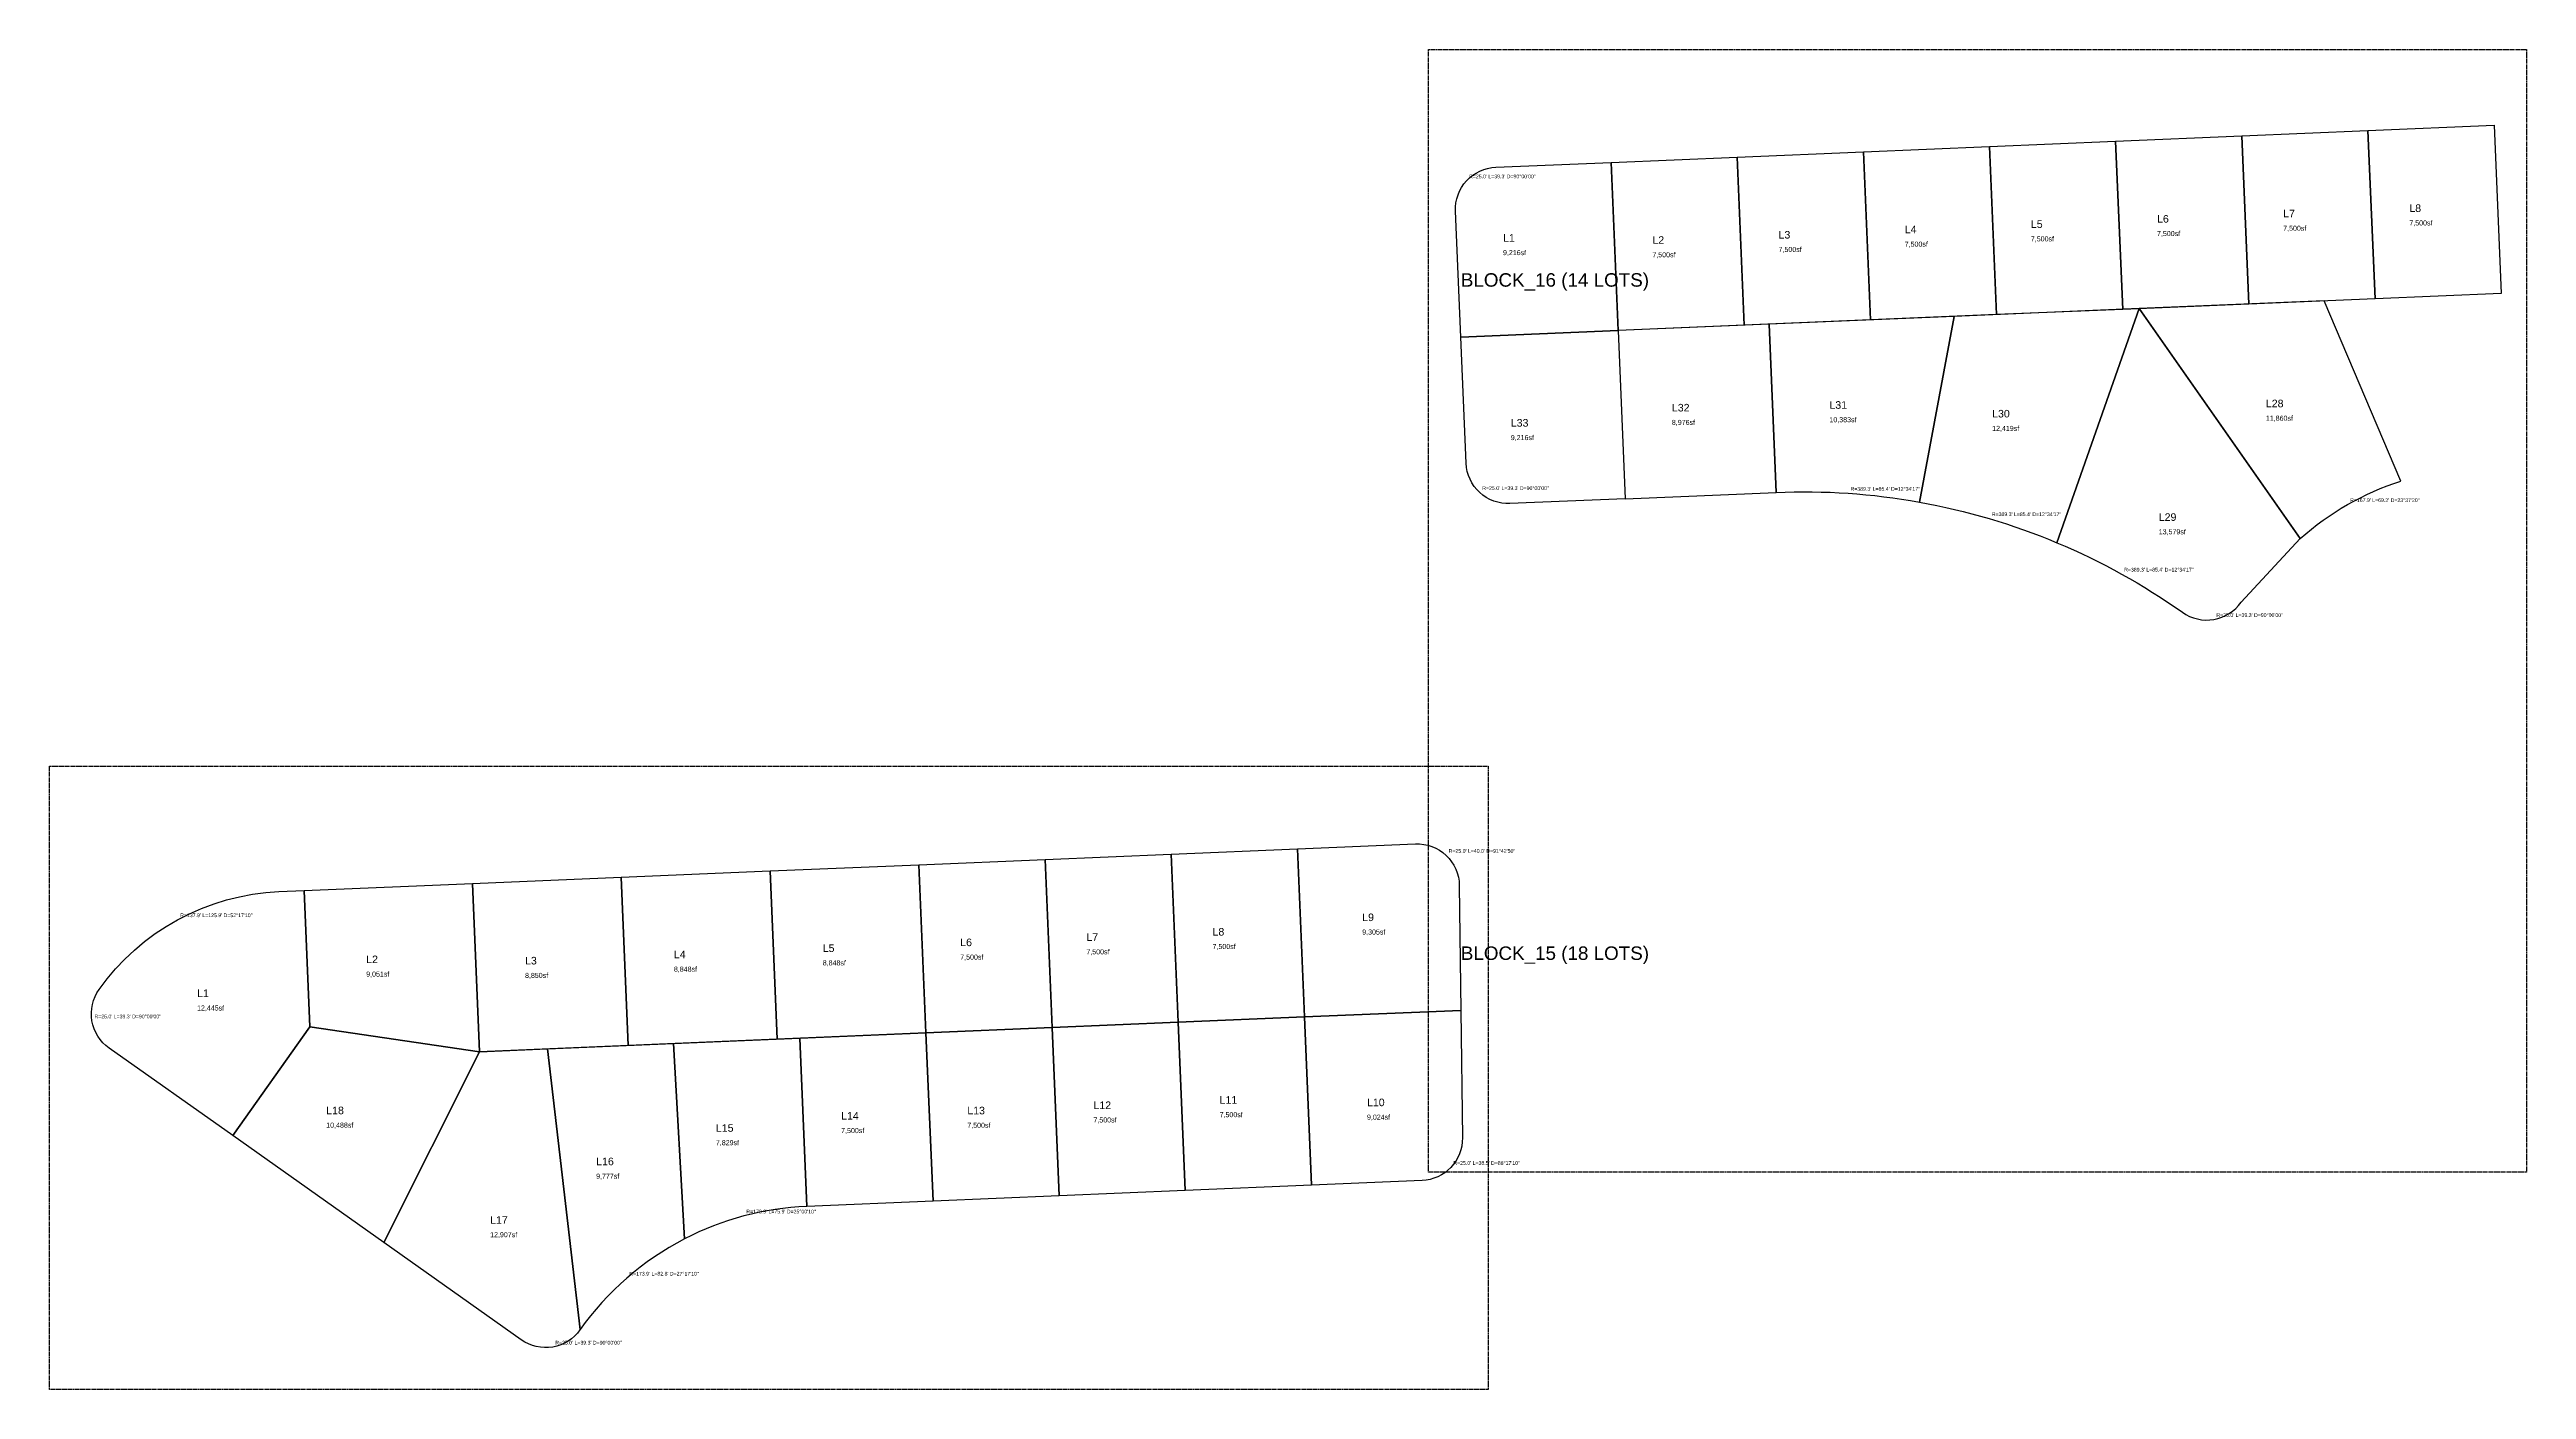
# Model space of a CAD drawing. Extents: x -838 to 2614, y -2909 to 108.
# Drawn here: x -838 to 633, y -1425 to -629 of the extents above; entities that cross this region are included whole.
import ezdxf

# ---------------------------------------------------------------- set-up
doc = ezdxf.new("R2010")
doc.units = 0
doc.linetypes.add('DASHED', pattern=[0.75, 0.5, -0.25])
for name, color, linetype in [('BLOCK-BORDER', 8, 'DASHED'), ('BLOCK-TITLE', 2, 'CONTINUOUS'), ('LOT-BOUNDARY', 4, 'CONTINUOUS'), ('LOT-CURVE', 6, 'CONTINUOUS'), ('LOT-DIM', 7, 'CONTINUOUS'), ('LOT-TEXT', 2, 'CONTINUOUS')]:
    doc.layers.add(name, color=color, linetype=linetype)
doc.styles.get("Standard").update_dxf_attribs({"font": 'Arial'})

msp = doc.modelspace()

# ---------------------------------------------------------------- linework, layer by layer
at = {"layer": 'BLOCK-BORDER'}
for p, q in [((-19.2021, -1296.1371), (-19.2021, -629.0984)), ((-19.2021, -629.0984), (632.9537, -629.0984)), ((632.9537, -629.0984), (632.9537, -1296.1371)), ((-838.2653, -1425.2196), (-838.2653, -1054.9627)), ((-838.2653, -1054.9627), (16.2147, -1054.9627)), ((16.2147, -1054.9627), (16.2147, -1425.2196)), ((632.9537, -1296.1371), (-19.2021, -1296.1371)), ((16.2147, -1425.2196), (-838.2653, -1425.2196))]:
    msp.add_line(p, q, dxfattribs=at)
at = {"layer": 'LOT-BOUNDARY'}
for p, q in [((538.8178, -677.2499), (613.7516, -674.0984)), ((613.7516, -674.0984), (617.9537, -774.01)), ((164.1491, -693.0078), (239.0828, -689.8562)), ((239.0828, -689.8562), (314.0166, -686.7046)), ((239.0828, -689.8562), (243.2849, -789.7679)), ((243.2849, -789.7679), (239.0828, -689.8562)), ((314.0166, -686.7046), (388.9503, -683.5531)), ((314.0166, -686.7046), (318.2187, -786.6163)), ((318.2187, -786.6163), (314.0166, -686.7046)), ((388.9503, -683.5531), (463.8841, -680.4015)), ((388.9503, -683.5531), (393.1524, -783.4647)), ((393.1524, -783.4647), (388.9503, -683.5531)), ((463.8841, -680.4015), (538.8178, -677.2499)), ((463.8841, -680.4015), (468.0862, -780.3132)), ((468.0862, -780.3132), (463.8841, -680.4015)), ((538.8178, -677.2499), (543.0199, -777.1616)), ((543.0199, -777.1616), (538.8178, -677.2499)), ((20.7758, -699.0378), (89.2153, -696.1594)), ((89.2153, -696.1594), (164.1491, -693.0078)), ((89.2153, -696.1594), (93.4174, -796.071)), ((93.4174, -796.071), (89.2153, -696.1594)), ((164.1491, -693.0078), (168.3512, -792.9195)), ((168.3512, -792.9195), (164.1491, -693.0078)), ((0, -800), (-3.1516, -725.0662)), ((512.8067, -778.4323), (402.9038, -783.0546)), ((543.0199, -777.1616), (468.0862, -780.3132)), ((558.3256, -885.5195), (512.8067, -778.4323)), ((617.9537, -774.01), (543.0199, -777.1616)), ((183.0981, -792.2992), (93.4174, -796.071)), ((168.3512, -792.9195), (93.4174, -796.071)), ((243.2849, -789.7679), (168.3512, -792.9195)), ((293.001, -787.6769), (183.0981, -792.2992)), ((187.3002, -892.2109), (183.0981, -792.2992)), ((183.0981, -792.2992), (187.3002, -892.2109)), ((318.2187, -786.6163), (243.2849, -789.7679)), ((272.3438, -897.9748), (293.001, -787.6769)), ((293.001, -787.6769), (272.3438, -897.9748)), ((402.9038, -783.0546), (293.001, -787.6769)), ((393.1524, -783.4647), (318.2187, -786.6163)), ((354.0941, -922.1106), (402.9038, -783.0546)), ((402.9038, -783.0546), (354.0941, -922.1106)), ((468.0862, -780.3132), (393.1524, -783.4647)), ((498.6037, -919.5845), (402.9038, -783.0546)), ((402.9038, -783.0546), (498.6037, -919.5845)), ((93.4174, -796.071), (0, -800)), ((0, -800), (93.4174, -796.071)), ((3.1516, -874.9338), (0, -800)), ((93.4174, -796.071), (97.6195, -895.9827)), ((93.4174, -796.071), (97.6195, -895.9827)), ((97.6195, -895.9827), (29.18, -898.8611)), ((97.6195, -895.9827), (187.3002, -892.2109)), ((463.4816, -957.5074), (498.6037, -919.5845)), ((-97.11, -1103.9959), (-26.9512, -1101.0451)), ((-498.7149, -1120.8866), (-410.3131, -1117.1686)), ((-410.3131, -1117.1686), (-321.9112, -1113.4506)), ((-406.111, -1217.0803), (-410.3131, -1117.1686)), ((-410.3131, -1117.1686), (-406.111, -1217.0803)), ((-321.9112, -1113.4506), (-246.9775, -1110.299)), ((-317.7091, -1213.3622), (-321.9112, -1113.4506)), ((-321.9112, -1113.4506), (-317.7091, -1213.3622)), ((-246.9775, -1110.299), (-172.0437, -1107.1474)), ((-242.7754, -1210.2107), (-246.9775, -1110.299)), ((-246.9775, -1110.299), (-242.7754, -1210.2107)), ((-172.0437, -1107.1474), (-97.11, -1103.9959)), ((-167.8416, -1207.0591), (-172.0437, -1107.1474)), ((-172.0437, -1107.1474), (-167.8416, -1207.0591)), ((-92.9079, -1203.9075), (-97.11, -1103.9959)), ((-97.11, -1103.9959), (-92.9079, -1203.9075)), ((-702.0352, -1129.4379), (-687.0484, -1128.8076)), ((-687.0484, -1128.8076), (-587.1368, -1124.6055)), ((-683.6401, -1209.7665), (-687.0484, -1128.8076)), ((-687.0484, -1128.8076), (-683.6401, -1209.7665)), ((-587.1368, -1124.6055), (-498.7149, -1120.8866)), ((-582.9347, -1224.5171), (-587.1368, -1124.6055)), ((-587.1368, -1124.6055), (-582.9347, -1224.5171)), ((-494.5128, -1220.7983), (-498.7149, -1120.8866)), ((-498.7149, -1120.8866), (-494.5128, -1220.7983)), ((-0.9025, -1125.72), (0, -1200)), ((-92.9079, -1203.9075), (-167.8416, -1207.0591)), ((-167.8416, -1207.0591), (-92.9079, -1203.9075)), ((0, -1200), (-92.9079, -1203.9075)), ((-92.9079, -1203.9075), (0, -1200)), ((-88.7058, -1303.8192), (-92.9079, -1203.9075)), ((-92.9079, -1203.9075), (-88.7058, -1303.8192)), ((0, -1200), (0.9207, -1275.776)), ((-683.6401, -1209.7665), (-729.4159, -1274.4044)), ((-729.4159, -1274.4044), (-683.6401, -1209.7665)), ((-582.9347, -1224.5171), (-683.6401, -1209.7665)), ((-683.6401, -1209.7665), (-582.9347, -1224.5171)), ((-494.5128, -1220.7983), (-582.9347, -1224.5171)), ((-542.5104, -1222.817), (-467.5766, -1219.6654)), ((-406.111, -1217.0803), (-494.5128, -1220.7983)), ((-467.5766, -1219.6654), (-392.6429, -1216.5138)), ((-461.2082, -1335.7851), (-467.5766, -1219.6654)), ((-467.5766, -1219.6654), (-461.2082, -1335.7851)), ((-317.7091, -1213.3622), (-406.111, -1217.0803)), ((-392.6429, -1216.5138), (-317.7091, -1213.3622)), ((-388.4408, -1316.4255), (-392.6429, -1216.5138)), ((-392.6429, -1216.5138), (-388.4408, -1316.4255)), ((-242.7754, -1210.2107), (-317.7091, -1213.3622)), ((-317.7091, -1213.3622), (-242.7754, -1210.2107)), ((-313.507, -1313.2739), (-317.7091, -1213.3622)), ((-317.7091, -1213.3622), (-313.507, -1313.2739)), ((-167.8416, -1207.0591), (-242.7754, -1210.2107)), ((-242.7754, -1210.2107), (-167.8416, -1207.0591)), ((-238.5733, -1310.1223), (-242.7754, -1210.2107)), ((-242.7754, -1210.2107), (-238.5733, -1310.1223)), ((-163.6395, -1306.9708), (-167.8416, -1207.0591)), ((-167.8416, -1207.0591), (-163.6395, -1306.9708)), ((-729.4159, -1274.4044), (-802.8632, -1222.3901)), ((-639.6469, -1337.9775), (-582.9347, -1224.5171)), ((-582.9347, -1224.5171), (-639.6469, -1337.9775)), ((-582.9347, -1224.5171), (-542.5104, -1222.817)), ((-523.0843, -1389.6706), (-542.5104, -1222.817)), ((-542.5104, -1222.817), (-523.0843, -1389.6706)), ((-639.6469, -1337.9775), (-729.4159, -1274.4044)), ((-163.6395, -1306.9708), (-238.5733, -1310.1223)), ((-88.7058, -1303.8192), (-163.6395, -1306.9708)), ((-23.027, -1301.0569), (-88.7058, -1303.8192)), ((-313.507, -1313.2739), (-388.4408, -1316.4255)), ((-238.5733, -1310.1223), (-313.507, -1313.2739)), ((-558.0387, -1395.7711), (-639.6469, -1337.9775)), ((-523.0843, -1389.6706), (-523.1883, -1389.8175))]:
    msp.add_line(p, q, dxfattribs=at)
at = {"layer": 'LOT-CURVE'}
for p, q in [((3.4215, -707.0965), (5.1685, -705.374)), ((5.1685, -705.374), (7.0759, -703.831)), ((7.0759, -703.831), (9.1254, -702.4824)), ((9.1254, -702.4824), (11.2972, -701.3412)), ((11.2972, -701.3412), (13.5703, -700.4183)), ((13.5703, -700.4183), (15.9231, -699.7227)), ((15.9231, -699.7227), (18.3326, -699.261)), ((18.3326, -699.261), (20.7758, -699.0378)), ((-3.1343, -722.6129), (-2.8766, -720.1731)), ((-2.8766, -720.1731), (-2.381, -717.7703)), ((-2.381, -717.7703), (-1.6523, -715.4276)), ((-1.6523, -715.4276), (-0.6974, -713.1677)), ((-0.6974, -713.1677), (0.4743, -711.0122)), ((0.4743, -711.0122), (1.8517, -708.982)), ((1.8517, -708.982), (3.4215, -707.0965)), ((-3.1516, -725.0662), (-3.1343, -722.6129)), ((3.3748, -877.377), (3.1516, -874.9338)), ((3.8365, -879.7865), (3.3748, -877.377)), ((4.5321, -882.1392), (3.8365, -879.7865)), ((5.4549, -884.4124), (4.5321, -882.1392)), ((6.5961, -886.5842), (5.4549, -884.4124)), ((7.9448, -888.6337), (6.5961, -886.5842)), ((9.4877, -890.5411), (7.9448, -888.6337)), ((11.2103, -892.2881), (9.4877, -890.5411)), ((13.0957, -893.8579), (11.2103, -892.2881)), ((15.126, -895.2353), (13.0957, -893.8579)), ((17.2815, -896.407), (15.126, -895.2353)), ((19.5414, -897.3618), (17.2815, -896.407)), ((21.8841, -898.0906), (19.5414, -897.3618)), ((187.3002, -892.2109), (192.635, -892.0232)), ((192.635, -892.0232), (197.9719, -891.9086)), ((197.9719, -891.9086), (203.3098, -891.8672)), ((203.3098, -891.8672), (208.6478, -891.8991)), ((208.6478, -891.8991), (213.9848, -892.0041)), ((213.9848, -892.0041), (219.3199, -892.1823)), ((219.3199, -892.1823), (224.6521, -892.4336)), ((224.6521, -892.4336), (229.9803, -892.7581)), ((229.9803, -892.7581), (235.3035, -893.1555)), ((235.3035, -893.1555), (240.6208, -893.626)), ((240.6208, -893.626), (245.9312, -894.1693)), ((245.9312, -894.1693), (251.2336, -894.7853)), ((251.2336, -894.7853), (256.5271, -895.4741)), ((256.5271, -895.4741), (261.8106, -896.2353)), ((261.8106, -896.2353), (267.0832, -897.0689)), ((267.0832, -897.0689), (272.3438, -897.9748)), ((526.7029, -899.4633), (530.4893, -897.3677)), ((530.4893, -897.3677), (534.3284, -895.3704)), ((534.3284, -895.3704), (538.2177, -893.4727)), ((538.2177, -893.4727), (542.1546, -891.6758)), ((542.1546, -891.6758), (546.1365, -889.981)), ((546.1365, -889.981), (550.1608, -888.3893)), ((550.1608, -888.3893), (554.2247, -886.9018)), ((554.2247, -886.9018), (558.3256, -885.5195)), ((24.2869, -898.5862), (21.8841, -898.0906)), ((26.7267, -898.8438), (24.2869, -898.5862)), ((29.18, -898.8611), (26.7267, -898.8438)), ((272.3438, -897.9748), (277.5916, -898.9527)), ((277.5916, -898.9527), (282.8254, -900.0024)), ((282.8254, -900.0024), (288.0444, -901.1239)), ((288.0444, -901.1239), (293.2475, -902.3168)), ((293.2475, -902.3168), (298.4337, -903.5809)), ((298.4337, -903.5809), (303.6021, -904.9161)), ((303.6021, -904.9161), (308.7517, -906.3219)), ((308.7517, -906.3219), (313.8816, -907.7983)), ((313.8816, -907.7983), (318.9907, -909.3449)), ((318.9907, -909.3449), (324.0781, -910.9614)), ((324.0781, -910.9614), (329.1429, -912.6475)), ((505.2301, -914.0175), (508.6486, -911.3639)), ((508.6486, -911.3639), (512.1344, -908.7992)), ((512.1344, -908.7992), (515.685, -906.3252)), ((515.685, -906.3252), (519.2983, -903.9435)), ((519.2983, -903.9435), (522.9717, -901.6557)), ((522.9717, -901.6557), (526.7029, -899.4633)), ((329.1429, -912.6475), (334.1841, -914.4029)), ((334.1841, -914.4029), (339.2008, -916.2272)), ((339.2008, -916.2272), (344.192, -918.1202)), ((344.192, -918.1202), (349.1567, -920.0814)), ((349.1567, -920.0814), (354.0941, -922.1106)), ((354.0941, -922.1106), (359.0032, -924.2072)), ((359.0032, -924.2072), (363.883, -926.371)), ((363.883, -926.371), (368.7328, -928.6015)), ((498.6037, -919.5845), (501.881, -916.7583)), ((501.881, -916.7583), (505.2301, -914.0175)), ((368.7328, -928.6015), (373.5515, -930.8982)), ((373.5515, -930.8982), (378.3382, -933.2609)), ((378.3382, -933.2609), (383.0922, -935.6889)), ((383.0922, -935.6889), (387.8123, -938.1819)), ((387.8123, -938.1819), (392.4979, -940.7395)), ((392.4979, -940.7395), (397.1479, -943.361)), ((397.1479, -943.361), (401.7615, -946.046)), ((401.7615, -946.046), (406.3379, -948.7941)), ((406.3379, -948.7941), (410.8762, -951.6046)), ((410.8762, -951.6046), (415.3755, -954.4771)), ((415.3755, -954.4771), (419.835, -957.4111)), ((419.835, -957.4111), (424.2538, -960.4059)), ((424.2538, -960.4059), (428.6312, -963.461)), ((428.6312, -963.461), (430.7005, -964.779)), ((430.7005, -964.779), (432.889, -965.8877)), ((432.889, -965.8877), (435.1757, -966.7767)), ((435.1757, -966.7767), (437.5385, -967.4372)), ((437.5385, -967.4372), (439.9547, -967.8629)), ((439.9547, -967.8629), (442.4009, -968.0498)), ((442.4009, -968.0498), (444.8537, -967.9959)), ((444.8537, -967.9959), (447.2894, -967.702)), ((447.2894, -967.702), (449.6846, -967.1707)), ((449.6846, -967.1707), (452.0162, -966.4072)), ((452.0162, -966.4072), (454.2616, -965.4188)), ((454.2616, -965.4188), (456.3994, -964.2151)), ((456.3994, -964.2151), (458.409, -962.8076)), ((458.409, -962.8076), (460.2709, -961.21)), ((460.2709, -961.21), (461.9672, -959.4376)), ((461.9672, -959.4376), (463.4816, -957.5074)), ((-26.9512, -1101.0451), (-24.4512, -1101.0651)), ((-24.4512, -1101.0651), (-21.9657, -1101.3346)), ((-21.9657, -1101.3346), (-19.5196, -1101.8511)), ((-19.5196, -1101.8511), (-17.1373, -1102.6093)), ((-17.1373, -1102.6093), (-14.8426, -1103.6016)), ((-14.8426, -1103.6016), (-12.6585, -1104.8182)), ((-12.6585, -1104.8182), (-10.6068, -1106.2468)), ((-10.6068, -1106.2468), (-8.7081, -1107.8732)), ((-8.7081, -1107.8732), (-6.9813, -1109.6812)), ((-6.9813, -1109.6812), (-5.4437, -1111.6525)), ((-5.4437, -1111.6525), (-4.1107, -1113.7675)), ((-4.1107, -1113.7675), (-2.9956, -1116.0051)), ((-2.9956, -1116.0051), (-2.1096, -1118.3429)), ((-733.0572, -1134.3203), (-725.4188, -1132.4376)), ((-725.4188, -1132.4376), (-717.6856, -1130.9934)), ((-717.6856, -1130.9934), (-709.8826, -1129.9924)), ((-709.8826, -1129.9924), (-702.0352, -1129.4379)), ((-2.1096, -1118.3429), (-1.4615, -1120.7575)), ((-1.4615, -1120.7575), (-1.0578, -1123.2248)), ((-1.0578, -1123.2248), (-0.9025, -1125.72)), ((-768.9714, -1150.0478), (-762.1711, -1146.0923)), ((-762.1711, -1146.0923), (-755.1565, -1142.5309)), ((-755.1565, -1142.5309), (-747.9502, -1139.3751)), ((-747.9502, -1139.3751), (-740.5758, -1136.6353)), ((-740.5758, -1136.6353), (-733.0572, -1134.3203)), ((-787.8683, -1164.1439), (-781.8408, -1159.0883)), ((-781.8408, -1159.0883), (-775.535, -1154.3845)), ((-775.535, -1154.3845), (-768.9714, -1150.0478)), ((-804.089, -1181.2518), (-799.0105, -1175.2437)), ((-799.0105, -1175.2437), (-793.5977, -1169.5349)), ((-793.5977, -1169.5349), (-787.8683, -1164.1439)), ((-811.2436, -1191.7975), (-810.1348, -1189.609)), ((-810.1348, -1189.609), (-808.8168, -1187.5397)), ((-808.8168, -1187.5397), (-804.089, -1181.2518)), ((-813.4056, -1201.3094), (-813.2187, -1198.8632)), ((-813.3518, -1203.7622), (-813.4056, -1201.3094)), ((-813.0578, -1206.1979), (-813.3518, -1203.7622)), ((-813.2187, -1198.8632), (-812.793, -1196.447)), ((-812.5265, -1208.5931), (-813.0578, -1206.1979)), ((-812.793, -1196.447), (-812.1325, -1194.0842)), ((-812.1325, -1194.0842), (-811.2436, -1191.7975)), ((-811.763, -1210.9246), (-812.5265, -1208.5931)), ((-810.7746, -1213.1701), (-811.763, -1210.9246)), ((-809.5709, -1215.3079), (-810.7746, -1213.1701)), ((-808.1635, -1217.3174), (-809.5709, -1215.3079)), ((-806.5658, -1219.1793), (-808.1635, -1217.3174)), ((-804.7934, -1220.8757), (-806.5658, -1219.1793)), ((-802.8632, -1222.3901), (-804.7934, -1220.8757)), ((0.834, -1278.1811), (0.5164, -1280.5668)), ((0.9207, -1275.776), (0.834, -1278.1811)), ((-5.9277, -1293.2716), (-7.665, -1294.9371)), ((-4.3586, -1291.4467), (-5.9277, -1293.2716)), ((-2.9723, -1289.4794), (-4.3586, -1291.4467)), ((-1.7816, -1287.3879), (-2.9723, -1289.4794)), ((-0.7975, -1285.1916), (-1.7816, -1287.3879)), ((-0.0291, -1282.9108), (-0.7975, -1285.1916)), ((0.5164, -1280.5668), (-0.0291, -1282.9108)), ((-20.6301, -1300.8401), (-23.027, -1301.0569)), ((-18.2651, -1300.3939), (-20.6301, -1300.8401)), ((-15.954, -1299.7223), (-18.2651, -1300.3939)), ((-13.7182, -1298.8316), (-15.954, -1299.7223)), ((-11.5783, -1297.7301), (-13.7182, -1298.8316)), ((-9.5544, -1296.4279), (-11.5783, -1297.7301)), ((-7.665, -1294.9371), (-9.5544, -1296.4279)), ((-430.4518, -1323.4022), (-434.9822, -1324.8082)), ((-425.8847, -1322.1202), (-430.4518, -1323.4022)), ((-421.2844, -1320.9632), (-425.8847, -1322.1202)), ((-416.6543, -1319.9321), (-421.2844, -1320.9632)), ((-411.9977, -1319.0277), (-416.6543, -1319.9321)), ((-407.3182, -1318.2506), (-411.9977, -1319.0277)), ((-402.6193, -1317.6014), (-407.3182, -1318.2506)), ((-397.9044, -1317.0805), (-402.6193, -1317.6014)), ((-393.1771, -1316.6885), (-397.9044, -1317.0805)), ((-388.4408, -1316.4255), (-393.1771, -1316.6885)), ((-465.7679, -1338.2362), (-470.2526, -1340.822)), ((-461.2082, -1335.7851), (-465.7679, -1338.2362)), ((-456.9674, -1333.6597), (-461.2082, -1335.7851)), ((-452.6702, -1331.6509), (-456.9674, -1333.6597)), ((-448.3198, -1329.7599), (-452.6702, -1331.6509)), ((-443.9195, -1327.9883), (-448.3198, -1329.7599)), ((-439.4725, -1326.3373), (-443.9195, -1327.9883)), ((-434.9822, -1324.8082), (-439.4725, -1326.3373)), ((-487.3634, -1352.4635), (-491.4152, -1355.6856)), ((-483.2176, -1349.3634), (-487.3634, -1352.4635)), ((-478.9813, -1346.388), (-483.2176, -1349.3634)), ((-474.6584, -1343.54), (-478.9813, -1346.388)), ((-470.2526, -1340.822), (-474.6584, -1343.54)), ((-502.9704, -1366.055), (-506.6107, -1369.7356)), ((-499.2221, -1362.4844), (-502.9704, -1366.055)), ((-495.3692, -1359.0269), (-499.2221, -1362.4844)), ((-491.4152, -1355.6856), (-495.3692, -1359.0269)), ((-516.8525, -1381.404), (-520.0299, -1385.491)), ((-513.5548, -1377.4135), (-516.8525, -1381.404)), ((-510.1399, -1373.5229), (-513.5548, -1377.4135)), ((-506.6107, -1369.7356), (-510.1399, -1373.5229)), ((-555.9694, -1397.0891), (-558.0387, -1395.7711)), ((-553.7809, -1398.1979), (-555.9694, -1397.0891)), ((-530.2705, -1396.5252), (-532.4083, -1397.7289)), ((-528.2609, -1395.1178), (-530.2705, -1396.5252)), ((-526.3991, -1393.5201), (-528.2609, -1395.1178)), ((-524.7027, -1391.7477), (-526.3991, -1393.5201)), ((-523.1883, -1389.8175), (-524.7027, -1391.7477)), ((-520.0299, -1385.491), (-523.0843, -1389.6706)), ((-551.4942, -1399.0868), (-553.7809, -1398.1979)), ((-549.1314, -1399.7473), (-551.4942, -1399.0868)), ((-546.7152, -1400.173), (-549.1314, -1399.7473)), ((-544.269, -1400.3599), (-546.7152, -1400.173)), ((-541.8162, -1400.3061), (-544.269, -1400.3599)), ((-539.3805, -1400.0121), (-541.8162, -1400.3061)), ((-536.9853, -1399.4808), (-539.3805, -1400.0121)), ((-534.6538, -1398.7173), (-536.9853, -1399.4808)), ((-532.4083, -1397.7289), (-534.6538, -1398.7173))]:
    msp.add_line(p, q, dxfattribs=at)

# ---------------------------------------------------------------- texts
at = {"layer": 'BLOCK-TITLE'}
for s, p in [('BLOCK_16 (14 LOTS)', (0, -770)), ('BLOCK_15 (18 LOTS)', (0, -1170))]:
    msp.add_text(s, height=8, dxfattribs=at).set_placement(p)
at = {"layer": 'LOT-DIM'}
for s, p in [('R=25.0\' L=39.3\' D=90%%d00\'00"', (4.9215, -705.5965)), ('R=25.0\' L=39.3\' D=90%%d00\'00"', (12.7103, -890.7881)), ('R=389.3\' L=85.4\' D=12%%d34\'17"', (231.4803, -891.2581)), ('R=167.9\' L=69.2\' D=23%%d37\'20"', (528.2029, -897.9633)), ('R=389.3\' L=85.4\' D=12%%d34\'17"', (315.3816, -906.2983)), ('R=389.3\' L=85.4\' D=12%%d34\'17"', (393.9979, -939.2395)), ('R=25.0\' L=39.3\' D=90%%d00\'00"', (448.7894, -966.202)), ('R=25.0\' L=40.0\' D=91%%d42\'50"', (-7.2081, -1106.3732)), ('R=137.9\' L=125.9\' D=52%%d17\'10"', (-760.6711, -1144.5923)), ('R=25.0\' L=39.3\' D=90%%d00\'00"', (-811.5578, -1204.6979)), ('R=25.0\' L=38.5\' D=88%%d17\'10"', (-4.4277, -1291.7716)), ('R=173.9\' L=75.9\' D=25%%d00\'10"', (-424.3847, -1320.6202)), ('R=173.9\' L=82.8\' D=27%%d17\'10"', (-493.8692, -1357.5269)), ('R=25.0\' L=39.3\' D=90%%d00\'00"', (-537.8805, -1398.5121))]:
    msp.add_text(s, height=2.2, dxfattribs=at).set_placement(p)
at = {"layer": 'LOT-TEXT'}
for s, height, p in [('L4', 4.5, (263.6508, -738.2363)), ('L5', 4.5, (338.5845, -735.0847)), ('L6', 4.5, (413.5183, -731.9331)), ('7,500sf', 3, (488.452, -736.7816)), ('L7', 4.5, (488.452, -728.7816)), ('7,500sf', 3, (563.3858, -733.63)), ('L8', 4.5, (563.3858, -725.63)), ('9,216sf', 3, (25.0514, -751.2669)), ('L1', 4.5, (25.0514, -743.2669)), ('7,500sf', 3, (113.7832, -752.5394)), ('L2', 4.5, (113.7832, -744.5394)), ('7,500sf', 3, (188.717, -749.3878)), ('L3', 4.5, (188.717, -741.3878)), ('7,500sf', 3, (263.6508, -746.2363)), ('7,500sf', 3, (338.5845, -743.0847)), ('7,500sf', 3, (413.5183, -739.9331)), ('L31', 4.5, (218.9358, -842.5405)), ('L28', 4.5, (478.16, -841.6478)), ('L33', 4.5, (29.6737, -853.1697)), ('8,976sf', 3, (125.3588, -852.141)), ('L32', 4.5, (125.3588, -844.141)), ('10,383sf', 3, (218.9358, -850.5405)), ('12,419sf', 3, (315.5857, -855.7042)), ('L30', 4.5, (315.5857, -847.7042)), ('11,860sf', 3, (478.16, -849.6478)), ('9,216sf', 3, (29.6737, -861.1697)), ('L29', 4.5, (414.5429, -909.1436)), ('13,579sf', 3, (414.5429, -917.1436)), ('L9', 4.5, (-58.5743, -1146.9337)), ('L5', 4.5, (-379.0111, -1165.2654)), ('L6', 4.5, (-297.3433, -1161.8306)), ('L7', 4.5, (-222.4095, -1158.6791)), ('7,500sf', 3, (-147.4758, -1163.5275)), ('L8', 4.5, (-147.4758, -1155.5275)), ('9,305sf', 3, (-58.5743, -1154.9337)), ('9,051sf', 3, (-650.19, -1179.9242)), ('L2', 4.5, (-650.19, -1171.9242)), ('L3', 4.5, (-555.8248, -1172.7019)), ('8,848sf', 3, (-467.4129, -1176.9834)), ('L4', 4.5, (-467.4129, -1168.9834)), ('8,848sf', 3, (-379.0111, -1173.2654)), ('7,500sf', 3, (-297.3433, -1169.8306)), ('7,500sf', 3, (-222.4095, -1166.6791)), ('L1', 4.5, (-750.6366, -1192.0577)), ('8,850sf', 3, (-555.8248, -1180.7019)), ('12,445sf', 3, (-750.6366, -1200.0577)), ('L18', 4.5, (-673.9094, -1261.6664)), ('L14', 4.5, (-368.075, -1264.8939)), ('L13', 4.5, (-293.1412, -1261.7423)), ('7,500sf', 3, (-218.2074, -1266.5907)), ('L12', 4.5, (-218.2074, -1258.5907)), ('7,500sf', 3, (-143.2737, -1263.4392)), ('L11', 4.5, (-143.2737, -1255.4392)), ('9,024sf', 3, (-55.744, -1264.9119)), ('L10', 4.5, (-55.744, -1256.9119)), ('10,488sf', 3, (-673.9094, -1269.6664)), ('7,829sf', 3, (-442.4671, -1280.0974)), ('L15', 4.5, (-442.4671, -1272.0974)), ('7,500sf', 3, (-368.075, -1272.8939)), ('7,500sf', 3, (-293.1412, -1269.7423)), ('L16', 4.5, (-513.5949, -1291.9845)), ('9,777sf', 3, (-513.5949, -1299.9845)), ('L17', 4.5, (-576.5672, -1326.7618)), ('12,907sf', 3, (-576.5672, -1334.7618))]:
    msp.add_text(s, height=height, dxfattribs=at).set_placement(p)

doc.saveas('drawing.dxf')
